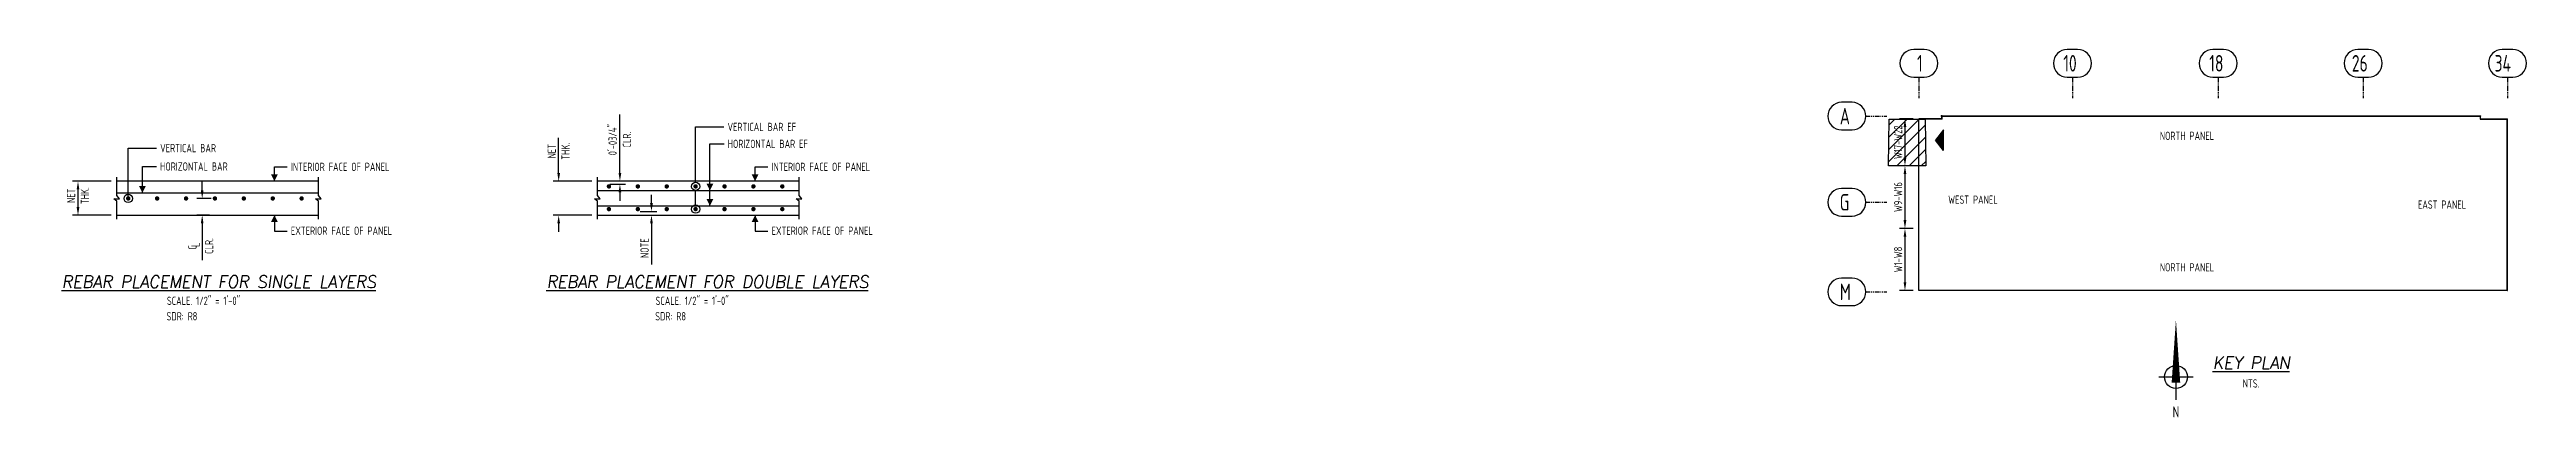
# Model space of a CAD drawing. Header units: inches. Extents: x -3675 to 26577, y -2273 to 5046.
# Drawn here: x 25047 to 25720, y 773 to 873 of the extents above; entities that cross this region are included whole.
import ezdxf
from ezdxf.enums import TextEntityAlignment as Align

# ---------------------------------------------------------------- set-up
doc = ezdxf.new("R2010")
doc.units = ezdxf.units.IN
doc.header["$MEASUREMENT"] = 0
doc.linetypes.add('PHANTOM', pattern=[2.5, 1.25, -0.25, 0.25, -0.25, 0.25, -0.25])
doc.layers.get('0').update_dxf_attribs({"linetype": 'CONTINUOUS'})
doc.layers.get('Defpoints').update_dxf_attribs({"linetype": 'CONTINUOUS'})
for name, color, linetype in [('0-25TEXT', 7, 'CONTINUOUS'), ('0-35', 3, 'CONTINUOUS'), ('0-35TEXT', 3, 'CONTINUOUS'), ('0-50', 10, 'CONTINUOUS'), ('5', 4, 'CONTINUOUS'), ('BARLIST', 7, 'CONTINUOUS'), ('DETAIL', 83, 'CONTINUOUS'), ('GRID', 8, 'PHANTOM'), ('Hatch', 253, 'CONTINUOUS'), ('Hgblock', 7, 'CONTINUOUS'), ('REBARS', 4, 'CONTINUOUS')]:
    doc.layers.add(name, color=color, linetype=linetype)
doc.styles.add('AR', font='ARCHQUIK.shx', dxfattribs={"width": 0.8})
doc.styles.add('ROMANT', font='romant')
doc.dimstyles.new('CADS_DIM_48', dxfattribs={"dimscale": 48, "dimtxt": 0.09375, "dimasz": 0.09375, "dimexe": 0.0625, "dimexo": 0.0625, "dimgap": 0.09375, "dimtad": 0, "dimtih": 1, "dimtoh": 1, "dimzin": 1, "dimdsep": 46, "dimlunit": 4, "dimtxsty": 'AR', "dimblk": 'CLOSED', "dimcen": 0.1875, "dimadec": 0, "dimazin": 0, "dimtfac": 1, "dimtofl": 0, "dimtmove": 0, "dimatfit": 1, "dimldrblk": 'DOTBLANK', "dimfxl": 1, "dimtzin": 0, "dimarcsym": 0})

msp = doc.modelspace()

# ---------------------------------------------------------------- texts
at = {"color": 7, "linetype": 'Continuous', "style": 'ROMANT', "oblique": 9, "width": 0.95}
for s, p in [('%%UREBAR PLACEMENT FOR SINGLE LAYERS', (25092.74471, 808.41172)), ('%%UREBAR PLACEMENT FOR DOUBLE LAYERS', (25225.61221, 808.41172)), ('%%UKEY PLAN', (25645.35795, 786.39082)), ('%%UKEY PLAN', (25645.35795, 786.39082))]:
    msp.add_text(s, height=3.375, dxfattribs=at).set_placement(p, align=Align.CENTER)
at = {"layer": '0-35TEXT', "style": 'AR', "width": 0.8}
for s, height, p in [('VERTICAL BAR EF', 2.2499437, (25231.02897, 851.10356)), ('HORIZONTAL BAR EF', 2.2499437, (25231.07475, 846.49351)), ('NORTH PANEL', 2.2499437, (25620.48456, 848.67615)), ('VERTICAL BAR', 2.2499437, (25076.75573, 845.32747)), ('HORIZONTAL BAR', 2.2499437, (25076.75573, 840.33173)), ('INTERIOR FACE OF PANEL', 2.2499437, (25112.29616, 840.24101)), ('INTERIOR FACE OF PANEL', 2.2499437, (25242.99797, 840.24101)), ('WEST PANEL', 2.249944, (25562.94202, 831.31128)), ('EAST PANEL', 2.249944, (25690.66126, 829.97581)), ('EXTERIOR FACE OF PANEL', 2.2499437, (25112.29616, 822.84928)), ('EXTERIOR FACE OF PANEL', 2.2499437, (25242.99797, 822.84928)), ('NORTH PANEL', 2.2499437, (25620.48456, 812.89912)), ('SDR: R8', 2.249944, (25078.49115, 799.58492)), ('SCALE. 1/2" = 1\'-0"', 2.2499437, (25078.58795, 803.79299)), ('SDR: R8', 2.249944, (25211.35864, 799.58492)), ('SCALE. 1/2" = 1\'-0"', 2.2499437, (25211.45544, 803.79299)), ('NTS.', 2.25, (25643.0224, 781.31362)), ('NTS.', 2.25, (25643.0224, 781.31362))]:
    msp.add_text(s, height=height, dxfattribs=at).set_placement(p)
at = {"layer": '0-50', "style": 'AR', "width": 0.8}
for s, p in [('1', (25554.45488, 867.27766)), ('10', (25594.23843, 867.27766)), ('18', (25633.92797, 867.27766)), ('26', (25672.69727, 867.27766)), ('34', (25711.50479, 867.27766)), ('A', (25533.46241, 852.90987)), ('A', (25533.46241, 852.90987)), ('G', (25533.46241, 829.47413)), ('G', (25533.46241, 829.47413)), ('M', (25533.46241, 805.10135)), ('M', (25533.46241, 805.10135))]:
    msp.add_text(s, height=4.5, dxfattribs=at).set_placement(p)

# ---------------------------------------------------------------- blocks, each defined once
blk = doc.blocks.new('leadrblk')
blk.add_lwpolyline([(0, 0, 0, 1, 0), (1, 0, 1, 1, 0)], format="xyseb")
blk = doc.blocks.new('*D264')
at = {"layer": 'Defpoints', "color": 0, "transparency": 16777216}
for p in [(25064.96, 837.45), (25054.41, 828.2), (25064.96, 828.2)]:
    blk.add_point(p, dxfattribs=at)
at = {"layer": 'DETAIL', "color": 0, "lineweight": -2, "transparency": 16777216}
for p, q in [((25063.46, 837.45), (25052.91, 837.45)), ((25054.41, 835.2), (25054.41, 830.45)), ((25063.46, 828.2), (25052.91, 828.2))]:
    blk.add_line(p, q, dxfattribs=at)
at = {"layer": 'DETAIL', "color": 0, "transparency": 16777216}
for points in [[(25054.04, 835.2), (25054.79, 835.2), (25054.41, 837.45)], [(25054.04, 830.45), (25054.79, 830.45), (25054.41, 828.2)]]:
    blk.add_solid(points, dxfattribs=at)
at = {"layer": 'DETAIL', "color": 0, "transparency": 16777216, "insert": (25054.41, 833.51), "char_height": 2.25, "attachment_point": 5, "rotation": 90, "style": 'AR'}
blk.add_mtext('NET\\PTHK.', dxfattribs=at)
blk = doc.blocks.new('_DotBlank')
at = {"layer": '0-35', "color": 0, "lineweight": -2}
blk.add_line((-0.5, 0), (-1, 0), dxfattribs=at)
blk.add_circle((0, 0), 0.5, dxfattribs=at)
blk = doc.blocks.new('*D260')
at = {"layer": 'Defpoints', "color": 0, "transparency": 16777216}
for p in [(25195.66, 837.45), (25185.11, 828.2), (25195.66, 828.2)]:
    blk.add_point(p, dxfattribs=at)
at = {"layer": 'DETAIL', "color": 0, "lineweight": -2, "transparency": 16777216}
for p, q in [((25185.11, 839.7), (25185.11, 849.29)), ((25194.16, 837.45), (25183.61, 837.45)), ((25194.16, 828.2), (25183.61, 828.2)), ((25185.11, 825.95), (25185.11, 823.7))]:
    blk.add_line(p, q, dxfattribs=at)
at = {"layer": 'DETAIL', "color": 0, "transparency": 16777216}
for points in [[(25184.74, 839.7), (25185.49, 839.7), (25185.11, 837.45)], [(25184.74, 825.95), (25185.49, 825.95), (25185.11, 828.2)]]:
    blk.add_solid(points, dxfattribs=at)
at = {"layer": 'DETAIL', "color": 0, "transparency": 16777216, "insert": (25185.11, 845.62), "char_height": 2.25, "attachment_point": 5, "rotation": 90, "style": 'AR'}
blk.add_mtext('NET\\PTHK.', dxfattribs=at)
blk = doc.blocks.new('*D261')
at = {"layer": 'Defpoints', "color": 0, "transparency": 16777216}
for p in [(25197.52, 836.65), (25201.77, 837.45), (25201.77, 837.45)]:
    blk.add_point(p, dxfattribs=at)
at = {"layer": 'DETAIL', "color": 0, "lineweight": -2, "transparency": 16777216}
for p, q in [((25201.77, 839.7), (25201.77, 855.56)), ((25199.02, 836.65), (25203.27, 836.65)), ((25201.77, 834.4), (25201.77, 832.15))]:
    blk.add_line(p, q, dxfattribs=at)
at = {"layer": 'DETAIL', "color": 0, "transparency": 16777216}
for points in [[(25201.39, 839.7), (25202.14, 839.7), (25201.77, 837.45)], [(25201.39, 834.4), (25202.14, 834.4), (25201.77, 836.65)]]:
    blk.add_solid(points, dxfattribs=at)
at = {"layer": 'DETAIL', "color": 0, "transparency": 16777216, "char_height": 2.25, "attachment_point": 5, "rotation": 90, "style": 'AR'}
for s, insert in [('0\'-03/4"', (25199.77, 848.76)), ('CLR.', (25203.68, 848.76))]:
    blk.add_mtext(s, dxfattribs=dict(at, insert=insert))
blk = doc.blocks.new('*D262')
at = {"layer": 'Defpoints', "color": 0, "transparency": 16777216}
for p in [(25205.77, 829.24), (25210.34, 828.2), (25210.34, 828.2)]:
    blk.add_point(p, dxfattribs=at)
at = {"layer": 'DETAIL', "color": 0, "lineweight": -2, "transparency": 16777216}
for p, q in [((25207.27, 829.24), (25211.84, 829.24)), ((25210.34, 831.49), (25210.34, 833.74)), ((25210.34, 825.95), (25210.34, 814.76))]:
    blk.add_line(p, q, dxfattribs=at)
at = {"layer": 'DETAIL', "color": 0, "transparency": 16777216}
for points in [[(25209.97, 831.49), (25210.72, 831.49), (25210.34, 829.24)], [(25209.97, 825.95), (25210.72, 825.95), (25210.34, 828.2)]]:
    blk.add_solid(points, dxfattribs=at)
at = {"layer": 'DETAIL', "color": 0, "transparency": 16777216, "insert": (25208.47, 819.23), "char_height": 2.25, "width": 4.9345, "attachment_point": 5, "rotation": 90, "style": 'AR'}
blk.add_mtext('NOTE', dxfattribs=at)
blk = doc.blocks.new('*D263')
at = {"layer": 'Defpoints', "color": 0, "transparency": 16777216}
for p in [(25092.15, 832.76), (25088.18, 828.2), (25091.65, 828.2)]:
    blk.add_point(p, dxfattribs=at)
at = {"layer": 'DETAIL', "color": 0, "lineweight": -2, "transparency": 16777216}
for p, q in [((25088.18, 835.01), (25088.18, 837.26)), ((25090.65, 832.76), (25086.68, 832.76)), ((25090.15, 828.2), (25086.68, 828.2)), ((25088.18, 825.95), (25088.18, 815.94))]:
    blk.add_line(p, q, dxfattribs=at)
at = {"layer": 'DETAIL', "color": 0, "transparency": 16777216}
for points in [[(25087.8, 835.01), (25088.55, 835.01), (25088.18, 832.76)], [(25087.8, 825.95), (25088.55, 825.95), (25088.18, 828.2)]]:
    blk.add_solid(points, dxfattribs=at)
at = {"layer": 'DETAIL', "color": 0, "transparency": 16777216, "insert": (25088.18, 819.82), "char_height": 2.25, "attachment_point": 5, "rotation": 90, "style": 'AR'}
blk.add_mtext(' \\PCLR.', dxfattribs=at)
blk = doc.blocks.new('A$C2A293661')
at = {"layer": '0-35TEXT', "style": 'AR', "width": 0.8}
for s, p in [('C', (-0.72, 0.84)), ('L', (0, 0))]:
    blk.add_text(s, height=2.25, dxfattribs=at).set_placement(p)
blk = doc.blocks.new('*D729')
at = {"layer": '0-35', "color": 0, "lineweight": -2, "transparency": 16777216}
for p, q in [((25553.41, 854.44), (25549.68, 854.44)), ((25551.18, 852.19), (25551.18, 843.91)), ((25553.48, 841.66), (25549.68, 841.66))]:
    blk.add_line(p, q, dxfattribs=at)
at = {"layer": '0-35', "color": 0, "transparency": 16777216}
for points in [[(25550.81, 852.19), (25551.56, 852.19), (25551.18, 854.44)], [(25550.81, 843.91), (25551.56, 843.91), (25551.18, 841.66)]]:
    blk.add_solid(points, dxfattribs=at)
at = {"layer": 'Defpoints', "color": 0, "transparency": 16777216}
for p in [(25554.91, 854.44), (25551.18, 841.66), (25554.98, 841.66)]:
    blk.add_point(p, dxfattribs=at)
at = {"layer": '0-35', "color": 0, "transparency": 16777216, "insert": (25549.31, 848.05), "char_height": 2.25, "attachment_point": 5, "rotation": 90, "style": 'AR'}
blk.add_mtext('W17-W22', dxfattribs=at)
blk = doc.blocks.new('*D730')
at = {"layer": '0-35', "color": 0, "lineweight": -2, "transparency": 16777216}
for p, q in [((25553.48, 841.66), (25549.68, 841.66)), ((25551.18, 839.41), (25551.18, 826.87)), ((25553.41, 824.62), (25549.68, 824.62))]:
    blk.add_line(p, q, dxfattribs=at)
at = {"layer": '0-35', "color": 0, "transparency": 16777216}
for points in [[(25550.81, 839.41), (25551.56, 839.41), (25551.18, 841.66)], [(25550.81, 826.87), (25551.56, 826.87), (25551.18, 824.62)]]:
    blk.add_solid(points, dxfattribs=at)
at = {"layer": 'Defpoints', "color": 0, "transparency": 16777216}
for p in [(25554.98, 841.66), (25551.18, 824.62), (25554.91, 824.62)]:
    blk.add_point(p, dxfattribs=at)
at = {"layer": '0-35', "color": 0, "transparency": 16777216, "insert": (25549.31, 833.14), "char_height": 2.25, "attachment_point": 5, "rotation": 90, "style": 'AR'}
blk.add_mtext('W9-W16', dxfattribs=at)
blk = doc.blocks.new('*D731')
at = {"layer": '0-35', "color": 0, "lineweight": -2, "transparency": 16777216}
for p, q in [((25553.41, 824.62), (25549.68, 824.62)), ((25551.18, 822.37), (25551.18, 809.95)), ((25553.41, 807.7), (25549.68, 807.7))]:
    blk.add_line(p, q, dxfattribs=at)
at = {"layer": '0-35', "color": 0, "transparency": 16777216}
for points in [[(25550.81, 822.37), (25551.56, 822.37), (25551.18, 824.62)], [(25550.81, 809.95), (25551.56, 809.95), (25551.18, 807.7)]]:
    blk.add_solid(points, dxfattribs=at)
at = {"layer": 'Defpoints', "color": 0, "transparency": 16777216}
for p in [(25554.91, 824.62), (25551.18, 807.7), (25554.91, 807.7)]:
    blk.add_point(p, dxfattribs=at)
at = {"layer": '0-35', "color": 0, "transparency": 16777216, "insert": (25549.31, 816.16), "char_height": 2.25, "attachment_point": 5, "rotation": 90, "style": 'AR'}
blk.add_mtext('W1-W8', dxfattribs=at)
blk = doc.blocks.new('*U159')
at = {"layer": 'Hgblock', "color": 3}
for p, q in [((-0.375, 0), (0.375, 0)), ((0, 0), (0, -0.5))]:
    blk.add_line(p, q, dxfattribs=at)
blk.add_lwpolyline([(0, 1.25, 0, 0.187, 0), (0, -0.125, 0.187, 0.187, 0)], format="xyseb", dxfattribs=at)
blk.add_circle((0, 0), 0.25, dxfattribs=at)
at = {"layer": 'Hgblock', "color": 3, "style": 'AR', "width": 0.8}
blk.add_text('N', height=0.244, dxfattribs=at).set_placement((0, -0.761), align=Align.MIDDLE)
blk = doc.blocks.new('*D726')
at = {"layer": '0-35', "color": 0, "lineweight": -2, "transparency": 16777216}
for p, q in [((25553.41, 854.44), (25549.68, 854.44)), ((25551.18, 852.19), (25551.18, 843.91)), ((25553.48, 841.66), (25549.68, 841.66))]:
    blk.add_line(p, q, dxfattribs=at)
at = {"layer": '0-35', "color": 0, "transparency": 16777216}
for points in [[(25550.81, 852.19), (25551.56, 852.19), (25551.18, 854.44)], [(25550.81, 843.91), (25551.56, 843.91), (25551.18, 841.66)]]:
    blk.add_solid(points, dxfattribs=at)
at = {"layer": 'Defpoints', "color": 0, "transparency": 16777216}
for p in [(25554.91, 854.44), (25551.18, 841.66), (25554.98, 841.66)]:
    blk.add_point(p, dxfattribs=at)
at = {"layer": '0-35', "color": 0, "transparency": 16777216, "insert": (25549.31, 848.05), "char_height": 2.25, "attachment_point": 5, "rotation": 90, "style": 'AR'}
blk.add_mtext('W17-W22', dxfattribs=at)
blk = doc.blocks.new('*D727')
at = {"layer": '0-35', "color": 0, "lineweight": -2, "transparency": 16777216}
for p, q in [((25553.48, 841.66), (25549.68, 841.66)), ((25551.18, 839.41), (25551.18, 826.87)), ((25553.41, 824.62), (25549.68, 824.62))]:
    blk.add_line(p, q, dxfattribs=at)
at = {"layer": '0-35', "color": 0, "transparency": 16777216}
for points in [[(25550.81, 839.41), (25551.56, 839.41), (25551.18, 841.66)], [(25550.81, 826.87), (25551.56, 826.87), (25551.18, 824.62)]]:
    blk.add_solid(points, dxfattribs=at)
at = {"layer": 'Defpoints', "color": 0, "transparency": 16777216}
for p in [(25554.98, 841.66), (25551.18, 824.62), (25554.91, 824.62)]:
    blk.add_point(p, dxfattribs=at)
at = {"layer": '0-35', "color": 0, "transparency": 16777216, "insert": (25549.31, 833.14), "char_height": 2.25, "attachment_point": 5, "rotation": 90, "style": 'AR'}
blk.add_mtext('W9-W16', dxfattribs=at)
blk = doc.blocks.new('*D728')
at = {"layer": '0-35', "color": 0, "lineweight": -2, "transparency": 16777216}
for p, q in [((25553.41, 824.62), (25549.68, 824.62)), ((25551.18, 822.37), (25551.18, 809.95)), ((25553.41, 807.7), (25549.68, 807.7))]:
    blk.add_line(p, q, dxfattribs=at)
at = {"layer": '0-35', "color": 0, "transparency": 16777216}
for points in [[(25550.81, 822.37), (25551.56, 822.37), (25551.18, 824.62)], [(25550.81, 809.95), (25551.56, 809.95), (25551.18, 807.7)]]:
    blk.add_solid(points, dxfattribs=at)
at = {"layer": 'Defpoints', "color": 0, "transparency": 16777216}
for p in [(25554.91, 824.62), (25551.18, 807.7), (25554.91, 807.7)]:
    blk.add_point(p, dxfattribs=at)
at = {"layer": '0-35', "color": 0, "transparency": 16777216, "insert": (25549.31, 816.16), "char_height": 2.25, "attachment_point": 5, "rotation": 90, "style": 'AR'}
blk.add_mtext('W1-W8', dxfattribs=at)
blk = doc.blocks.new('*U395')
at = {"layer": 'Hgblock', "color": 3}
for p, q in [((-0.375, 0), (0.375, 0)), ((0, 0), (0, -0.5))]:
    blk.add_line(p, q, dxfattribs=at)
blk.add_lwpolyline([(0, 1.25, 0, 0.187, 0), (0, -0.125, 0.187, 0.187, 0)], format="xyseb", dxfattribs=at)
blk.add_circle((0, 0), 0.25, dxfattribs=at)
at = {"layer": 'Hgblock', "color": 3, "style": 'AR', "width": 0.8}
blk.add_text('N', height=0.244, dxfattribs=at).set_placement((0, -0.761), align=Align.MIDDLE)

# ---------------------------------------------------------------- dimensions: what is measured, and where the dimension line sits
at = {"layer": '0-35'}
for base, p1, p2, text, picture, middle in [((25551.18241, 841.65716), (25554.91238, 854.43824), (25554.98097, 841.65716), 'W17-W22', '*D729', (25551.18241, 848.0477)), ((25551.18241, 841.65716), (25554.91238, 854.43824), (25554.98097, 841.65716), 'W17-W22', '*D726', (25551.18241, 848.0477)), ((25551.18241, 824.61572), (25554.98097, 841.65716), (25554.91238, 824.61572), 'W9-W16', '*D730', (25551.18241, 833.13644)), ((25551.18241, 824.61572), (25554.98097, 841.65716), (25554.91238, 824.61572), 'W9-W16', '*D727', (25551.18241, 833.13644)), ((25551.18241, 807.69756), (25554.91238, 824.61572), (25554.91238, 807.69756), 'W1-W8', '*D731', (25551.18241, 816.15664)), ((25551.18241, 807.69756), (25554.91238, 824.61572), (25554.91238, 807.69756), 'W1-W8', '*D728', (25551.18241, 816.15664))]:
    dim = msp.add_linear_dim(base=base, p1=p1, p2=p2, angle=90, text=text, dimstyle='CADS_DIM_48', override={"dimscale": 24, "dimgap": 0.03125, "dimtad": 1, "dimtih": 0, "dimtoh": 0, "dimdec": 4, "dimtdec": 4}, dxfattribs=at)
    dim.commit()
    dim.dimension.update_dxf_attribs({"geometry": picture, "text_midpoint": middle, "dimtype": 160})
at = {"layer": 'DETAIL'}
for base, p1, p2, text, picture, middle in [((25201.76615, 837.45465), (25197.52079, 836.64701), (25201.76615, 837.45465), '0\'-03/4"\\XCLR.', '*D261', (25201.76615, 848.75637)), ((25210.34283, 828.20465), (25205.77161, 829.24121), (25210.34283, 828.20465), 'NOTE', '*D262', (25208.46783, 819.23051))]:
    dim = msp.add_linear_dim(base=base, p1=p1, p2=p2, angle=90, text=text, dimstyle='CADS_DIM_48', override={"dimscale": 24, "dimgap": 0.03125, "dimtad": 1, "dimtih": 0, "dimtoh": 0, "dimdec": 3, "dimtdec": 3}, dxfattribs=at)
    dim.commit()
    dim.dimension.update_dxf_attribs({"geometry": picture, "text_midpoint": middle})
for base, p1, p2, text, picture, middle in [((25185.11363, 828.20465), (25195.66331, 837.45465), (25195.66331, 828.20465), 'NET\\XTHK.', '*D260', (25185.11363, 845.62189)), ((25054.41182, 828.20465), (25064.96151, 837.45465), (25064.96151, 828.20465), 'NET\\XTHK.', '*D264', (25054.41182, 833.50851)), ((25088.17959, 828.20465), (25092.14669, 832.76051), (25091.64669, 828.20465), ' \\XCLR.', '*D263', (25088.17959, 819.82017))]:
    dim = msp.add_linear_dim(base=base, p1=p1, p2=p2, angle=90, text=text, dimstyle='CADS_DIM_48', override={"dimscale": 24, "dimgap": 0.03125, "dimtad": 1, "dimtih": 0, "dimtoh": 0, "dimdec": 3, "dimtdec": 3}, dxfattribs=at)
    dim.commit()
    dim.dimension.update_dxf_attribs({"geometry": picture, "text_midpoint": middle, "dimtype": 160})

# ---------------------------------------------------------------- hatches: boundary and pattern name
at = {"layer": '0-25TEXT'}
msp.add_hatch(color=256, dxfattribs=at).paths.add_polyline_path([(25561.62379, 851.39563), (25559.46384, 848.5832), (25561.62379, 845.77077)])
at = {"layer": 'Hatch'}
h = msp.add_hatch(dxfattribs=at)
h.set_pattern_fill('ANSI31', color=256, scale=18.75)
h.set_pattern_definition([(45, (13073.699, -2.8334), (-1.6572815, 1.6572815), [])])
h.paths.add_polyline_path([(25546.68827, 841.65724), (25556.83167, 841.65708), (25556.66661, 854.36965), (25546.87895, 854.36981)])

# ---------------------------------------------------------------- linework, layer by layer
at = {"layer": '0-25TEXT'}
for p, q in [((25561.62379, 851.39563), (25559.46384, 848.5832)), ((25561.62379, 845.77077), (25561.62379, 851.39563)), ((25561.62379, 845.77077), (25559.46384, 848.5832))]:
    msp.add_line(p, q, dxfattribs=at)
for points in [[(25222.3485, 837.16636), (25222.3485, 852.22853), (25230.02899, 852.22853)], [(25226.24842, 830.74844), (25226.24842, 847.61848), (25230.07478, 847.61848)], [(25071.9294, 834.3108), (25071.9294, 841.45671), (25075.75576, 841.45671)], [(25107.81491, 837.45465), (25107.81491, 841.36598), (25111.29619, 841.36598)], [(25238.51671, 837.45465), (25238.51671, 841.36598), (25241.99799, 841.36598)], [(25222.3485, 830.98891), (25222.3485, 834.91636)], [(25107.81491, 828.20465), (25107.81491, 823.89667), (25111.29619, 823.89667)], [(25238.51671, 828.20465), (25238.51671, 823.89667), (25241.99799, 823.89667)]]:
    msp.add_lwpolyline(points, dxfattribs=at)
at = {"layer": '0-35'}
for p, q in [((25554.91238, 854.43824), (25554.91238, 854.36965)), ((25561.23803, 854.43824), (25554.91238, 854.43824)), ((25554.91238, 854.36965), (25554.91238, 854.43824)), ((25554.91238, 854.43824), (25554.98097, 854.43824)), ((25554.91238, 807.69756), (25554.91238, 854.43824)), ((25554.91238, 854.43824), (25554.91238, 854.36965)), ((25561.23803, 854.43824), (25554.91238, 854.43824)), ((25554.91238, 854.36965), (25554.91238, 854.43824)), ((25554.91238, 854.43824), (25554.98097, 854.43824)), ((25554.91238, 807.69756), (25554.91238, 854.43824)), ((25561.30663, 854.36965), (25554.91238, 854.36965)), ((25561.30663, 854.36965), (25554.91238, 854.36965)), ((25554.91238, 852.30806), (25554.98097, 852.30806)), ((25554.91238, 852.30806), (25554.98097, 852.30806)), ((25554.91238, 850.17788), (25554.98097, 850.17788)), ((25554.91238, 850.17788), (25554.98097, 850.17788)), ((25554.98097, 807.69756), (25554.98097, 854.43824)), ((25554.98097, 807.69756), (25554.98097, 854.43824)), ((25557.04534, 854.43824), (25557.04534, 854.36965)), ((25557.04534, 854.43824), (25557.04534, 854.36965)), ((25559.17552, 854.43824), (25559.17552, 854.36965)), ((25559.17552, 854.43824), (25559.17552, 854.36965)), ((25561.30663, 855.22246), (25561.03595, 855.22246)), ((25561.03595, 855.22246), (25707.7366, 855.22246)), ((25561.03595, 855.15386), (25561.03595, 855.22246)), ((25561.03595, 855.22246), (25561.03595, 855.15386)), ((25561.30663, 855.22246), (25561.03595, 855.22246)), ((25561.03595, 855.22246), (25707.7366, 855.22246)), ((25561.03595, 855.15386), (25561.03595, 855.22246)), ((25561.03595, 855.22246), (25561.03595, 855.15386)), ((25561.03595, 855.15386), (25561.23803, 855.15386)), ((25561.03595, 855.15386), (25561.23803, 855.15386)), ((25561.23803, 854.43824), (25561.23803, 855.15386)), ((25561.23803, 854.43824), (25561.23803, 855.15386)), ((25561.30663, 854.36965), (25561.30663, 855.15386)), ((25561.30663, 855.15386), (25707.53822, 855.15386)), ((25561.30663, 854.36965), (25561.30663, 855.15386)), ((25561.30663, 855.15386), (25707.53822, 855.15386)), ((25561.30663, 854.36965), (25561.30663, 854.43824)), ((25561.30663, 854.36965), (25561.30663, 854.43824)), ((25562.94619, 855.22246), (25562.94619, 855.15386)), ((25562.94619, 855.22246), (25562.94619, 855.15386)), ((25562.94644, 855.22246), (25562.94644, 855.15386)), ((25562.94644, 855.22246), (25562.94644, 855.15386)), ((25564.85415, 855.22246), (25564.85415, 855.15386)), ((25564.85415, 855.22246), (25564.85415, 855.15386)), ((25564.85415, 855.22246), (25564.85415, 855.15386)), ((25564.85415, 855.22246), (25564.85415, 855.15386)), ((25566.98433, 855.22246), (25566.98433, 855.15386)), ((25566.98433, 855.22246), (25566.98433, 855.15386)), ((25566.98433, 855.22246), (25566.98433, 855.15386)), ((25566.98433, 855.22246), (25566.98433, 855.15386)), ((25569.29248, 855.22246), (25569.29248, 855.15386)), ((25569.29248, 855.22246), (25569.29248, 855.15386)), ((25571.60064, 855.22246), (25571.60064, 855.15386)), ((25571.60064, 855.22246), (25571.60064, 855.15386)), ((25573.9088, 855.22246), (25573.9088, 855.15386)), ((25573.9088, 855.22246), (25573.9088, 855.15386)), ((25576.21696, 855.22246), (25576.21696, 855.15386)), ((25576.21696, 855.22246), (25576.21696, 855.15386)), ((25576.92331, 855.22246), (25576.92331, 855.15386)), ((25576.92331, 855.22246), (25576.92331, 855.15386)), ((25579.23147, 855.22246), (25579.23147, 855.15386)), ((25579.23147, 855.22246), (25579.23147, 855.15386)), ((25581.53963, 855.22246), (25581.53963, 855.15386)), ((25581.53963, 855.22246), (25581.53963, 855.15386)), ((25583.84779, 855.22246), (25583.84779, 855.15386)), ((25583.84779, 855.22246), (25583.84779, 855.15386)), ((25586.15595, 855.22246), (25586.15595, 855.15386)), ((25586.15595, 855.22246), (25586.15595, 855.15386)), ((25586.8623, 855.22246), (25586.8623, 855.15386)), ((25586.8623, 855.22246), (25586.8623, 855.15386)), ((25589.17046, 855.22246), (25589.17046, 855.15386)), ((25589.17046, 855.22246), (25589.17046, 855.15386)), ((25591.47862, 855.22246), (25591.47862, 855.15386)), ((25591.47862, 855.22246), (25591.47862, 855.15386)), ((25593.78678, 855.22246), (25593.78678, 855.15386)), ((25593.78678, 855.22246), (25593.78678, 855.15386)), ((25595.87246, 855.22246), (25595.87246, 855.15386)), ((25595.87246, 855.22246), (25595.87246, 855.15386)), ((25596.5816, 855.22246), (25596.5816, 855.15386)), ((25596.5816, 855.22246), (25596.5816, 855.15386)), ((25599.11501, 855.22246), (25599.11501, 855.15386)), ((25599.11501, 855.15386), (25599.11501, 855.22246)), ((25599.11501, 855.22246), (25599.11501, 855.15386)), ((25599.11501, 855.15386), (25599.11501, 855.22246)), ((25601.42317, 855.15386), (25601.42317, 855.22246)), ((25601.42317, 855.15386), (25601.42317, 855.22246)), ((25603.73133, 855.15386), (25603.73133, 855.22246)), ((25603.73133, 855.15386), (25603.73133, 855.22246)), ((25606.03949, 855.15386), (25606.03949, 855.22246)), ((25606.03949, 855.15386), (25606.03949, 855.22246)), ((25606.74584, 855.15386), (25606.74584, 855.22246)), ((25606.74584, 855.15386), (25606.74584, 855.22246)), ((25609.054, 855.15386), (25609.054, 855.22246)), ((25609.054, 855.15386), (25609.054, 855.22246)), ((25611.36216, 855.15386), (25611.36216, 855.22246)), ((25611.36216, 855.15386), (25611.36216, 855.22246)), ((25613.67031, 855.15386), (25613.67031, 855.22246)), ((25613.67031, 855.15386), (25613.67031, 855.22246)), ((25615.97847, 855.15386), (25615.97847, 855.22246)), ((25615.97847, 855.15386), (25615.97847, 855.22246)), ((25616.68483, 855.15386), (25616.68483, 855.22246)), ((25616.68483, 855.15386), (25616.68483, 855.22246)), ((25618.99298, 855.15386), (25618.99298, 855.22246)), ((25618.99298, 855.15386), (25618.99298, 855.22246)), ((25621.30114, 855.15386), (25621.30114, 855.22246)), ((25621.30114, 855.15386), (25621.30114, 855.22246)), ((25623.6093, 855.15386), (25623.6093, 855.22246)), ((25623.6093, 855.15386), (25623.6093, 855.22246)), ((25625.91746, 855.15386), (25625.91746, 855.22246)), ((25625.91746, 855.15386), (25625.91746, 855.22246)), ((25626.62381, 855.15386), (25626.62381, 855.22246)), ((25626.62381, 855.15386), (25626.62381, 855.22246)), ((25628.93197, 855.15386), (25628.93197, 855.22246)), ((25628.93197, 855.15386), (25628.93197, 855.22246)), ((25631.2355, 855.15386), (25631.2355, 855.22246)), ((25631.2355, 855.15386), (25631.2355, 855.22246)), ((25633.53902, 855.15386), (25633.53902, 855.22246)), ((25633.53902, 855.15386), (25633.53902, 855.22246)), ((25635.84718, 855.15386), (25635.84718, 855.22246)), ((25635.84718, 855.15386), (25635.84718, 855.22246)), ((25636.55353, 855.15386), (25636.55353, 855.22246)), ((25636.55353, 855.15386), (25636.55353, 855.22246)), ((25638.86169, 855.15386), (25638.86169, 855.22246)), ((25638.86169, 855.15386), (25638.86169, 855.22246)), ((25641.16985, 855.15386), (25641.16985, 855.22246)), ((25641.16985, 855.15386), (25641.16985, 855.22246)), ((25643.47801, 855.15386), (25643.47801, 855.22246)), ((25643.47801, 855.15386), (25643.47801, 855.22246)), ((25645.78617, 855.15386), (25645.78617, 855.22246)), ((25645.78617, 855.15386), (25645.78617, 855.22246)), ((25646.49252, 855.15386), (25646.49252, 855.22246)), ((25646.49252, 855.15386), (25646.49252, 855.22246)), ((25648.80068, 855.15386), (25648.80068, 855.22246)), ((25648.80068, 855.15386), (25648.80068, 855.22246)), ((25651.10884, 855.15386), (25651.10884, 855.22246)), ((25651.10884, 855.15386), (25651.10884, 855.22246)), ((25653.417, 855.15386), (25653.417, 855.22246)), ((25653.417, 855.15386), (25653.417, 855.22246)), ((25655.72515, 855.15386), (25655.72515, 855.22246)), ((25655.72515, 855.15386), (25655.72515, 855.22246)), ((25656.43151, 855.15386), (25656.43151, 855.22246)), ((25656.43151, 855.15386), (25656.43151, 855.22246)), ((25658.73967, 855.15386), (25658.73967, 855.22246)), ((25658.73967, 855.15386), (25658.73967, 855.22246)), ((25661.04782, 855.15386), (25661.04782, 855.22246)), ((25661.04782, 855.15386), (25661.04782, 855.22246)), ((25663.35598, 855.15386), (25663.35598, 855.22246)), ((25663.35598, 855.15386), (25663.35598, 855.22246)), ((25665.66414, 855.15386), (25665.66414, 855.22246)), ((25665.66414, 855.15386), (25665.66414, 855.22246)), ((25666.37049, 855.15386), (25666.37049, 855.22246)), ((25666.37049, 855.15386), (25666.37049, 855.22246)), ((25668.67865, 855.15386), (25668.67865, 855.22246)), ((25668.67865, 855.15386), (25668.67865, 855.22246)), ((25670.98959, 855.15386), (25670.98959, 855.22246)), ((25670.98959, 855.15386), (25670.98959, 855.22246)), ((25673.30053, 855.15386), (25673.30053, 855.22246)), ((25673.30053, 855.15386), (25673.30053, 855.22246)), ((25675.60869, 855.15386), (25675.60869, 855.22246)), ((25675.60869, 855.15386), (25675.60869, 855.22246)), ((25676.31504, 855.15386), (25676.31504, 855.22246)), ((25676.31504, 855.15386), (25676.31504, 855.22246)), ((25678.6232, 855.15386), (25678.6232, 855.22246)), ((25678.6232, 855.15386), (25678.6232, 855.22246)), ((25680.93136, 855.15386), (25680.93136, 855.22246)), ((25680.93136, 855.15386), (25680.93136, 855.22246)), ((25683.23952, 855.15386), (25683.23952, 855.22246)), ((25683.23952, 855.15386), (25683.23952, 855.22246)), ((25685.54768, 855.15386), (25685.54768, 855.22246)), ((25685.54768, 855.15386), (25685.54768, 855.22246)), ((25686.25403, 855.15386), (25686.25403, 855.22246)), ((25686.25403, 855.15386), (25686.25403, 855.22246)), ((25688.56219, 855.15386), (25688.56219, 855.22246)), ((25688.56219, 855.15386), (25688.56219, 855.22246)), ((25690.87035, 855.15386), (25690.87035, 855.22246)), ((25690.87035, 855.15386), (25690.87035, 855.22246)), ((25693.17851, 855.15386), (25693.17851, 855.22246)), ((25693.17851, 855.15386), (25693.17851, 855.22246)), ((25695.48667, 855.15386), (25695.48667, 855.22246)), ((25695.48667, 855.15386), (25695.48667, 855.22246)), ((25696.19302, 855.15386), (25696.19302, 855.22246)), ((25696.19302, 855.15386), (25696.19302, 855.22246)), ((25698.50118, 855.15386), (25698.50118, 855.22246)), ((25698.50118, 855.15386), (25698.50118, 855.22246)), ((25700.80934, 855.15386), (25700.80934, 855.22246)), ((25700.80934, 855.15386), (25700.80934, 855.22246)), ((25703.1175, 855.15386), (25703.1175, 855.22246)), ((25703.1175, 855.15386), (25703.1175, 855.22246)), ((25705.42566, 855.15386), (25705.42566, 855.22246)), ((25705.42566, 855.15386), (25705.42566, 855.22246)), ((25707.53822, 855.15386), (25707.53822, 854.36965)), ((25707.53822, 855.15386), (25707.53822, 854.36965)), ((25707.53822, 854.36965), (25714.9279, 854.36965)), ((25707.53822, 854.36965), (25714.9279, 854.36965)), ((25707.60682, 855.15386), (25707.7366, 855.15386)), ((25707.60682, 855.15386), (25707.60682, 854.43824)), ((25707.60682, 855.15386), (25707.7366, 855.15386)), ((25707.60682, 855.15386), (25707.60682, 854.43824)), ((25707.60682, 854.43824), (25714.9279, 854.43824)), ((25707.60682, 854.43824), (25714.9279, 854.43824)), ((25707.7366, 855.15386), (25707.7366, 855.22246)), ((25707.7366, 855.15386), (25707.7366, 855.22246)), ((25710.18583, 854.43824), (25710.18583, 854.36965)), ((25710.18583, 854.43824), (25710.18583, 854.36965)), ((25712.31601, 854.43824), (25712.31601, 854.36965)), ((25712.31601, 854.43824), (25712.31601, 854.36965)), ((25714.9279, 854.36965), (25714.9279, 854.43824)), ((25714.9279, 854.36965), (25714.9279, 854.43824)), ((25714.93479, 807.69756), (25714.93479, 854.43976)), ((25714.93479, 854.43976), (25715.00339, 854.43976)), ((25714.93479, 807.69756), (25714.93479, 854.43976)), ((25714.93479, 854.43976), (25715.00339, 854.43976)), ((25714.93479, 852.59082), (25714.93479, 852.52222)), ((25714.93479, 852.52222), (25714.93479, 852.59082)), ((25714.93479, 852.59082), (25715.00339, 852.59082)), ((25714.93479, 852.59082), (25714.93479, 852.52222)), ((25714.93479, 852.52222), (25714.93479, 852.59082)), ((25714.93479, 852.59082), (25715.00339, 852.59082)), ((25714.93479, 851.01768), (25715.00339, 851.01768)), ((25714.93479, 851.01768), (25715.00339, 851.01768)), ((25714.93479, 849.72095), (25715.00339, 849.72095)), ((25714.93479, 849.72095), (25715.00339, 849.72095)), ((25715.00339, 807.69756), (25715.00339, 854.43976)), ((25715.00339, 807.69756), (25715.00339, 854.43976)), ((25554.91238, 848.0477), (25554.98097, 848.0477)), ((25554.91238, 848.0477), (25554.98097, 848.0477)), ((25554.91238, 845.91752), (25554.98097, 845.91752)), ((25554.91238, 845.91752), (25554.98097, 845.91752)), ((25554.91238, 843.78734), (25554.98097, 843.78734)), ((25554.91238, 843.78734), (25554.98097, 843.78734)), ((25714.93479, 848.0477), (25715.00339, 848.0477)), ((25714.93479, 848.0477), (25715.00339, 848.0477)), ((25714.93479, 845.91752), (25715.00339, 845.91752)), ((25714.93479, 845.91752), (25715.00339, 845.91752)), ((25714.93479, 843.78734), (25715.00339, 843.78734)), ((25714.93479, 843.78734), (25715.00339, 843.78734)), ((25554.91238, 841.65716), (25554.98097, 841.65716)), ((25554.91238, 841.65716), (25554.98097, 841.65716)), ((25554.91238, 839.52698), (25554.98097, 839.52698)), ((25554.91238, 839.52698), (25554.98097, 839.52698)), ((25554.91238, 837.3968), (25554.98097, 837.3968)), ((25554.91238, 837.3968), (25554.98097, 837.3968)), ((25554.91238, 835.26662), (25554.98097, 835.26662)), ((25554.91238, 835.26662), (25554.98097, 835.26662)), ((25714.93479, 841.65716), (25715.00339, 841.65716)), ((25714.93479, 841.65716), (25715.00339, 841.65716)), ((25714.93479, 839.52698), (25715.00339, 839.52698)), ((25714.93479, 839.52698), (25715.00339, 839.52698)), ((25714.93479, 837.3968), (25715.00339, 837.3968)), ((25714.93479, 837.3968), (25715.00339, 837.3968)), ((25714.93479, 835.26662), (25715.00339, 835.26662)), ((25714.93479, 835.26662), (25715.00339, 835.26662)), ((25554.91238, 833.13644), (25554.98097, 833.13644)), ((25554.91238, 833.13644), (25554.98097, 833.13644)), ((25554.91238, 831.00626), (25554.98097, 831.00626)), ((25554.91238, 831.00626), (25554.98097, 831.00626)), ((25554.91238, 828.87608), (25554.98097, 828.87608)), ((25554.91238, 828.87608), (25554.98097, 828.87608)), ((25714.93479, 833.13644), (25715.00339, 833.13644)), ((25714.93479, 833.13644), (25715.00339, 833.13644)), ((25714.93479, 831.00626), (25715.00339, 831.00626)), ((25714.93479, 831.00626), (25715.00339, 831.00626)), ((25714.93479, 828.87608), (25715.00339, 828.87608)), ((25714.93479, 828.87608), (25715.00339, 828.87608)), ((25554.91238, 826.7459), (25554.98097, 826.7459)), ((25554.91238, 826.7459), (25554.98097, 826.7459)), ((25554.91238, 824.61572), (25554.98097, 824.61572)), ((25554.91238, 824.61572), (25554.98097, 824.61572)), ((25554.91238, 822.48554), (25554.98097, 822.48554)), ((25554.91238, 822.48554), (25554.98097, 822.48554)), ((25714.93479, 826.7459), (25715.00339, 826.7459)), ((25714.93479, 826.7459), (25715.00339, 826.7459)), ((25714.93479, 824.61572), (25715.00339, 824.61572)), ((25714.93479, 824.61572), (25715.00339, 824.61572)), ((25714.93479, 822.48554), (25715.00339, 822.48554)), ((25714.93479, 822.48554), (25715.00339, 822.48554)), ((25554.91238, 820.35536), (25554.98097, 820.35536)), ((25554.91238, 820.35536), (25554.98097, 820.35536)), ((25554.91238, 818.22518), (25554.98097, 818.22518)), ((25554.91238, 818.22518), (25554.98097, 818.22518)), ((25554.91238, 816.095), (25554.98097, 816.095)), ((25554.91238, 816.095), (25554.98097, 816.095)), ((25714.93479, 820.35536), (25715.00339, 820.35536)), ((25714.93479, 820.35536), (25715.00339, 820.35536)), ((25714.93479, 818.22518), (25715.00339, 818.22518)), ((25714.93479, 818.22518), (25715.00339, 818.22518)), ((25714.93479, 816.095), (25715.00339, 816.095)), ((25714.93479, 816.095), (25715.00339, 816.095)), ((25554.91238, 813.96482), (25554.98097, 813.96482)), ((25554.91238, 813.96482), (25554.98097, 813.96482)), ((25554.91238, 811.83464), (25554.98097, 811.83464)), ((25554.91238, 811.83464), (25554.98097, 811.83464)), ((25554.91238, 809.70446), (25554.98097, 809.70446)), ((25554.91238, 809.70446), (25554.98097, 809.70446)), ((25714.93479, 813.96482), (25715.00339, 813.96482)), ((25714.93479, 813.96482), (25715.00339, 813.96482)), ((25714.93479, 811.83464), (25715.00339, 811.83464)), ((25714.93479, 811.83464), (25715.00339, 811.83464)), ((25714.93479, 809.70446), (25715.00339, 809.70446)), ((25714.93479, 809.70446), (25715.00339, 809.70446)), ((25715.00339, 807.76616), (25554.91238, 807.76616)), ((25554.91238, 807.76616), (25554.91238, 807.69756)), ((25715.00339, 807.76616), (25554.91238, 807.76616)), ((25554.91238, 807.76616), (25554.91238, 807.69756)), ((25715.00339, 807.69756), (25554.91238, 807.69756)), ((25554.91238, 807.69756), (25554.98097, 807.69756)), ((25715.00339, 807.69756), (25554.91238, 807.69756)), ((25554.91238, 807.69756), (25554.98097, 807.69756)), ((25556.44559, 807.76616), (25556.44559, 807.69756)), ((25556.44559, 807.76616), (25556.44559, 807.69756)), ((25557.9788, 807.76616), (25557.9788, 807.69756)), ((25557.9788, 807.76616), (25557.9788, 807.69756)), ((25560.28696, 807.76616), (25560.28696, 807.69756)), ((25560.28696, 807.76616), (25560.28696, 807.69756)), ((25562.59512, 807.76616), (25562.59512, 807.69756)), ((25562.59512, 807.76616), (25562.59512, 807.69756)), ((25563.30147, 807.76616), (25563.30147, 807.69756)), ((25563.30147, 807.76616), (25563.30147, 807.69756)), ((25565.60963, 807.76616), (25565.60963, 807.69756)), ((25565.60963, 807.76616), (25565.60963, 807.69756)), ((25567.92361, 807.76616), (25567.92361, 807.69756)), ((25567.92361, 807.76616), (25567.92361, 807.69756)), ((25570.23177, 807.76616), (25570.23177, 807.69756)), ((25570.23177, 807.76616), (25570.23177, 807.69756)), ((25572.53993, 807.76616), (25572.53993, 807.69756)), ((25572.53993, 807.76616), (25572.53993, 807.69756)), ((25573.24628, 807.76616), (25573.24628, 807.69756)), ((25573.24628, 807.76616), (25573.24628, 807.69756)), ((25575.55444, 807.76616), (25575.55444, 807.69756)), ((25575.55444, 807.76616), (25575.55444, 807.69756)), ((25577.8626, 807.76616), (25577.8626, 807.69756)), ((25577.8626, 807.76616), (25577.8626, 807.69756)), ((25580.17076, 807.76616), (25580.17076, 807.69756)), ((25580.17076, 807.76616), (25580.17076, 807.69756)), ((25582.47892, 807.76616), (25582.47892, 807.69756)), ((25582.47892, 807.76616), (25582.47892, 807.69756)), ((25583.18527, 807.76616), (25583.18527, 807.69756)), ((25583.18527, 807.76616), (25583.18527, 807.69756)), ((25585.49343, 807.76616), (25585.49343, 807.69756)), ((25585.49343, 807.76616), (25585.49343, 807.69756)), ((25587.80159, 807.76616), (25587.80159, 807.69756)), ((25587.80159, 807.76616), (25587.80159, 807.69756)), ((25590.10975, 807.76616), (25590.10975, 807.69756)), ((25590.10975, 807.76616), (25590.10975, 807.69756)), ((25592.41791, 807.76616), (25592.41791, 807.69756)), ((25592.41791, 807.76616), (25592.41791, 807.69756)), ((25593.12426, 807.76616), (25593.12426, 807.69756)), ((25593.12426, 807.76616), (25593.12426, 807.69756)), ((25595.43242, 807.76616), (25595.43242, 807.69756)), ((25595.43242, 807.76616), (25595.43242, 807.69756)), ((25597.74058, 807.76616), (25597.74058, 807.69756)), ((25597.74058, 807.76616), (25597.74058, 807.69756)), ((25600.04874, 807.76616), (25600.04874, 807.69756)), ((25600.04874, 807.76616), (25600.04874, 807.69756)), ((25602.3569, 807.76616), (25602.3569, 807.69756)), ((25602.3569, 807.76616), (25602.3569, 807.69756)), ((25603.06325, 807.76616), (25603.06325, 807.69756)), ((25603.06325, 807.76616), (25603.06325, 807.69756)), ((25605.37141, 807.76616), (25605.37141, 807.69756)), ((25605.37141, 807.76616), (25605.37141, 807.69756)), ((25607.67957, 807.76616), (25607.67957, 807.69756)), ((25607.67957, 807.76616), (25607.67957, 807.69756)), ((25609.98772, 807.76616), (25609.98772, 807.69756)), ((25609.98772, 807.76616), (25609.98772, 807.69756)), ((25612.29588, 807.76616), (25612.29588, 807.69756)), ((25612.29588, 807.76616), (25612.29588, 807.69756)), ((25613.00224, 807.76616), (25613.00224, 807.69756)), ((25613.00224, 807.76616), (25613.00224, 807.69756)), ((25615.31039, 807.76616), (25615.31039, 807.69756)), ((25615.31039, 807.76616), (25615.31039, 807.69756)), ((25617.61855, 807.76616), (25617.61855, 807.69756)), ((25617.61855, 807.76616), (25617.61855, 807.69756)), ((25619.92671, 807.76616), (25619.92671, 807.69756)), ((25619.92671, 807.76616), (25619.92671, 807.69756)), ((25622.23487, 807.76616), (25622.23487, 807.69756)), ((25622.23487, 807.76616), (25622.23487, 807.69756)), ((25622.94122, 807.76616), (25622.94122, 807.69756)), ((25622.94122, 807.76616), (25622.94122, 807.69756)), ((25625.24938, 807.76616), (25625.24938, 807.69756)), ((25625.24938, 807.76616), (25625.24938, 807.69756)), ((25627.55754, 807.76616), (25627.55754, 807.69756)), ((25627.55754, 807.76616), (25627.55754, 807.69756)), ((25629.8657, 807.76616), (25629.8657, 807.69756)), ((25629.8657, 807.76616), (25629.8657, 807.69756)), ((25632.17386, 807.76616), (25632.17386, 807.69756)), ((25632.17386, 807.76616), (25632.17386, 807.69756)), ((25632.88021, 807.76616), (25632.88021, 807.69756)), ((25632.88021, 807.76616), (25632.88021, 807.69756)), ((25635.18837, 807.76616), (25635.18837, 807.69756)), ((25635.18837, 807.76616), (25635.18837, 807.69756)), ((25637.49653, 807.76616), (25637.49653, 807.69756)), ((25637.49653, 807.76616), (25637.49653, 807.69756)), ((25639.80469, 807.76616), (25639.80469, 807.69756)), ((25639.80469, 807.76616), (25639.80469, 807.69756)), ((25642.11285, 807.76616), (25642.11285, 807.69756)), ((25642.11285, 807.76616), (25642.11285, 807.69756)), ((25642.8192, 807.76616), (25642.8192, 807.69756)), ((25642.8192, 807.76616), (25642.8192, 807.69756)), ((25645.12736, 807.76616), (25645.12736, 807.69756)), ((25645.12736, 807.76616), (25645.12736, 807.69756)), ((25647.43552, 807.76616), (25647.43552, 807.69756)), ((25647.43552, 807.76616), (25647.43552, 807.69756)), ((25649.74367, 807.76616), (25649.74367, 807.69756)), ((25649.74367, 807.76616), (25649.74367, 807.69756)), ((25652.05183, 807.76616), (25652.05183, 807.69756)), ((25652.05183, 807.76616), (25652.05183, 807.69756)), ((25652.75819, 807.76616), (25652.75819, 807.69756)), ((25652.75819, 807.76616), (25652.75819, 807.69756)), ((25655.06634, 807.76616), (25655.06634, 807.69756)), ((25655.06634, 807.76616), (25655.06634, 807.69756)), ((25657.3745, 807.76616), (25657.3745, 807.69756)), ((25657.3745, 807.76616), (25657.3745, 807.69756)), ((25659.68266, 807.76616), (25659.68266, 807.69756)), ((25659.68266, 807.76616), (25659.68266, 807.69756)), ((25661.99082, 807.76616), (25661.99082, 807.69756)), ((25661.99082, 807.76616), (25661.99082, 807.69756)), ((25662.69717, 807.76616), (25662.69717, 807.69756)), ((25662.69717, 807.76616), (25662.69717, 807.69756)), ((25665.00533, 807.76616), (25665.00533, 807.69756)), ((25665.00533, 807.76616), (25665.00533, 807.69756)), ((25667.31349, 807.76616), (25667.31349, 807.69756)), ((25667.31349, 807.76616), (25667.31349, 807.69756)), ((25669.62165, 807.76616), (25669.62165, 807.69756)), ((25669.62165, 807.76616), (25669.62165, 807.69756)), ((25672.15506, 807.76616), (25672.15506, 807.69756)), ((25672.15506, 807.76616), (25672.15506, 807.69756)), ((25672.86142, 807.76616), (25672.86142, 807.69756)), ((25672.86142, 807.76616), (25672.86142, 807.69756)), ((25674.94988, 807.76616), (25674.94988, 807.69756)), ((25674.94988, 807.76616), (25674.94988, 807.69756)), ((25677.25804, 807.76616), (25677.25804, 807.69756)), ((25677.25804, 807.76616), (25677.25804, 807.69756)), ((25679.5662, 807.76616), (25679.5662, 807.69756)), ((25679.5662, 807.76616), (25679.5662, 807.69756)), ((25681.87436, 807.76616), (25681.87436, 807.69756)), ((25681.87436, 807.76616), (25681.87436, 807.69756)), ((25682.58071, 807.76616), (25682.58071, 807.69756)), ((25682.58071, 807.76616), (25682.58071, 807.69756)), ((25684.88887, 807.76616), (25684.88887, 807.69756)), ((25684.88887, 807.76616), (25684.88887, 807.69756)), ((25687.19703, 807.76616), (25687.19703, 807.69756)), ((25687.19703, 807.76616), (25687.19703, 807.69756)), ((25689.50519, 807.76616), (25689.50519, 807.69756)), ((25689.50519, 807.76616), (25689.50519, 807.69756)), ((25691.81335, 807.76616), (25691.81335, 807.69756)), ((25691.81335, 807.76616), (25691.81335, 807.69756)), ((25692.5197, 807.76616), (25692.5197, 807.69756)), ((25692.5197, 807.76616), (25692.5197, 807.69756)), ((25694.82786, 807.76616), (25694.82786, 807.69756)), ((25694.82786, 807.76616), (25694.82786, 807.69756)), ((25697.13602, 807.76616), (25697.13602, 807.69756)), ((25697.13602, 807.76616), (25697.13602, 807.69756)), ((25699.44418, 807.76616), (25699.44418, 807.69756)), ((25699.44418, 807.76616), (25699.44418, 807.69756)), ((25701.75233, 807.76616), (25701.75233, 807.69756)), ((25701.75233, 807.76616), (25701.75233, 807.69756)), ((25704.06049, 807.76616), (25704.06049, 807.69756)), ((25704.06049, 807.76616), (25704.06049, 807.69756)), ((25706.36865, 807.76616), (25706.36865, 807.69756)), ((25706.36865, 807.76616), (25706.36865, 807.69756)), ((25708.67681, 807.76616), (25708.67681, 807.69756)), ((25708.67681, 807.76616), (25708.67681, 807.69756)), ((25710.98497, 807.76616), (25710.98497, 807.69756)), ((25710.98497, 807.76616), (25710.98497, 807.69756)), ((25712.99557, 807.76616), (25712.99557, 807.69756)), ((25712.99557, 807.76616), (25712.99557, 807.69756)), ((25714.93479, 807.69756), (25715.00339, 807.69756)), ((25714.93479, 807.69756), (25715.00339, 807.69756)), ((25715.00339, 807.76616), (25715.00339, 807.69756)), ((25715.00339, 807.76616), (25715.00339, 807.69756))]:
    msp.add_line(p, q, dxfattribs=at)
msp.add_lwpolyline([(25546.87895, 854.36981), (25556.66661, 854.36965), (25556.83167, 841.65708), (25546.68827, 841.65724)], close=True, dxfattribs=at)
for points in [[(25064.96151, 827.11453), (25064.96151, 832.05882), (25064.19068, 832.63132), (25065.73234, 832.63132), (25064.96151, 833.60048), (25064.96151, 838.54477)], [(25119.76439, 837.45465), (25064.96151, 837.45465)], [(25119.76439, 827.11453), (25119.76439, 832.05882), (25118.99356, 832.63132), (25120.53523, 832.63132), (25119.76439, 833.60048), (25119.76439, 838.54477)], [(25195.66331, 827.11453), (25195.66331, 832.05882), (25194.89248, 832.63132), (25196.43415, 832.63132), (25195.66331, 833.60048), (25195.66331, 838.54477)], [(25250.4662, 837.45465), (25195.66331, 837.45465)], [(25250.4662, 827.11453), (25250.4662, 832.05882), (25249.69537, 832.63132), (25251.23703, 832.63132), (25250.4662, 833.60048), (25250.4662, 838.54477)], [(25064.96151, 828.20465), (25119.76439, 828.20465)], [(25195.66331, 828.20465), (25250.4662, 828.20465)]]:
    msp.add_lwpolyline(points, dxfattribs=at)
at = {"layer": '0-35', "color": 0, "lineweight": -2}
for centre in [(25222.3485, 836.04136), (25222.3485, 829.86391)]:
    msp.add_circle(centre, 1.125, dxfattribs=at)
at = {"layer": '0-50'}
for points in [[(25556.39859, 873.2796), (25553.56336, 873.2796, 1), (25553.56336, 865.7796), (25556.39859, 865.7796, 1)], [(25598.13782, 873.2796), (25595.30259, 873.2796, 1), (25595.30259, 865.7796), (25598.13782, 865.7796, 1)], [(25637.75466, 873.2796), (25634.91943, 873.2796, 1), (25634.91943, 865.7796), (25637.75466, 865.7796, 1)], [(25677.17564, 873.2796), (25674.34041, 873.2796, 1), (25674.34041, 865.7796), (25677.17564, 865.7796, 1)], [(25716.42101, 873.2796), (25713.58578, 873.2796, 1), (25713.58578, 865.7796), (25716.42101, 865.7796, 1)], [(25536.79829, 858.91181), (25533.96306, 858.91181, 1), (25533.96306, 851.41181), (25536.79829, 851.41181, 1)], [(25536.79829, 858.91181), (25533.96306, 858.91181, 1), (25533.96306, 851.41181), (25536.79829, 851.41181, 1)], [(25536.79829, 835.47606), (25533.96306, 835.47606, 1), (25533.96306, 827.97606), (25536.79829, 827.97606, 1)], [(25536.79829, 835.47606), (25533.96306, 835.47606, 1), (25533.96306, 827.97606), (25536.79829, 827.97606, 1)], [(25536.79829, 811.10329), (25533.96306, 811.10329, 1), (25533.96306, 803.60329), (25536.79829, 803.60329, 1)], [(25536.79829, 811.10329), (25533.96306, 811.10329, 1), (25533.96306, 803.60329), (25536.79829, 803.60329, 1)]]:
    msp.add_lwpolyline(points, format="xyb", close=True, dxfattribs=at)
at = {"layer": '5', "const_width": 0.6}
for points in [[(25199.07707, 836.04136, -1), (25198.47707, 836.04136, -1)], [(25206.93421, 836.04136, -1), (25206.33421, 836.04136, -1)], [(25214.79136, 836.04136, -1), (25214.19136, 836.04136, -1)], [(25222.6485, 836.04136, -1), (25222.0485, 836.04136, -1)], [(25230.50564, 836.04136, -1), (25229.90564, 836.04136, -1)], [(25238.36278, 836.04136, -1), (25237.76278, 836.04136, -1)], [(25246.21993, 836.04136, -1), (25245.61993, 836.04136, -1)], [(25068.37526, 832.76051, -1), (25067.77526, 832.76051, -1)], [(25076.23241, 832.76051, -1), (25075.63241, 832.76051, -1)], [(25084.08955, 832.76051, -1), (25083.48955, 832.76051, -1)], [(25091.94669, 832.76051, -1), (25091.34669, 832.76051, -1)], [(25099.80384, 832.76051, -1), (25099.20384, 832.76051, -1)], [(25107.66098, 832.76051, -1), (25107.06098, 832.76051, -1)], [(25115.51812, 832.76051, -1), (25114.91812, 832.76051, -1)], [(25199.07707, 829.86391, -1), (25198.47707, 829.86391, -1)], [(25206.93421, 829.86391, -1), (25206.33421, 829.86391, -1)], [(25214.79136, 829.86391, -1), (25214.19136, 829.86391, -1)], [(25222.6485, 829.86391, -1), (25222.0485, 829.86391, -1)], [(25230.50564, 829.86391, -1), (25229.90564, 829.86391, -1)], [(25238.36278, 829.86391, -1), (25237.76278, 829.86391, -1)], [(25246.21993, 829.86391, -1), (25245.61993, 829.86391, -1)]]:
    msp.add_lwpolyline(points, format="xyb", close=True, dxfattribs=at)
at = {"layer": 'GRID', "lineweight": -3}
for points in [[(25554.98097, 865.7796), (25554.98097, 860.03262)], [(25596.72021, 865.7796), (25596.72021, 860.03262)], [(25636.33705, 865.7796), (25636.33705, 860.03262)], [(25675.75802, 865.7796), (25675.75802, 860.03262)], [(25715.00339, 865.7796), (25715.00339, 860.03262)], [(25540.4962, 855.19276), (25546.24317, 855.19276)], [(25540.4962, 855.19276), (25546.24317, 855.19276)], [(25540.4962, 831.75701), (25546.24317, 831.75701)], [(25540.4962, 831.75701), (25546.24317, 831.75701)], [(25540.4962, 807.38424), (25546.24317, 807.38424)], [(25540.4962, 807.38424), (25546.24317, 807.38424)]]:
    msp.add_lwpolyline(points, dxfattribs=at)
at = {"layer": 'REBARS'}
for points in [[(25064.96151, 834.3108), (25119.76439, 834.3108)], [(25195.66331, 834.92096), (25250.4662, 834.92096)], [(25195.66331, 830.74844), (25250.4662, 830.74844)]]:
    msp.add_lwpolyline(points, dxfattribs=at)

# ---------------------------------------------------------------- block references
at = {"layer": '0-25TEXT', "yscale": 0.7502362204724409}
for p, xscale, rotation in [((25071.9294, 834.3108), 1.874645669291339, 90.00000153523449), ((25107.81491, 837.45465), 1.874645669291339, 90.00000153523449), ((25226.24842, 834.92096), 1.874645669291339, 90.00000153523449), ((25238.51671, 837.45465), 1.874645669291339, 90.00000153523449), ((25107.81491, 828.20465), -1.874645669291339, 89.9999984647655), ((25226.24842, 830.74844), 1.874645669291339, 90.00000153523449), ((25238.51671, 828.20465), -1.874645669291339, 89.9999984647655)]:
    msp.add_blockref('leadrblk', p, dxfattribs=dict(at, xscale=xscale, rotation=rotation))
at = {"layer": '0-35', "rotation": 90}
msp.add_blockref('A$C2A293661', (25087.48931, 819.54673), dxfattribs=at)
at = {"layer": 'BARLIST', "xscale": 12.5, "yscale": 12.5, "zscale": 12.5}
for name in ['*U159', '*U395']:
    msp.add_blockref(name, (25624.86014, 784.20295), dxfattribs=at)

msp.set_redraw_order([(e.dxf.handle, doc.entitydb.next_handle()) for e in msp.query("TEXT MTEXT ATTDEF DIMENSION ARC_DIMENSION")])  # texts and dimensions are drawn at this point

# ---------------------------------------------------------------- leaders
at = {"layer": '0-25TEXT'}
msp.add_leader([(25068.07526, 832.76051), (25068.07526, 846.45244), (25075.75576, 846.45244)], dimstyle='CADS_DIM_48', override={"dimscale": 24, "dimgap": 0.03125, "dimtad": 0, "dimtih": 0, "dimtoh": 0, "dimdec": 3, "dimtdec": 3}, dxfattribs=at)

doc.saveas('drawing.dxf')
